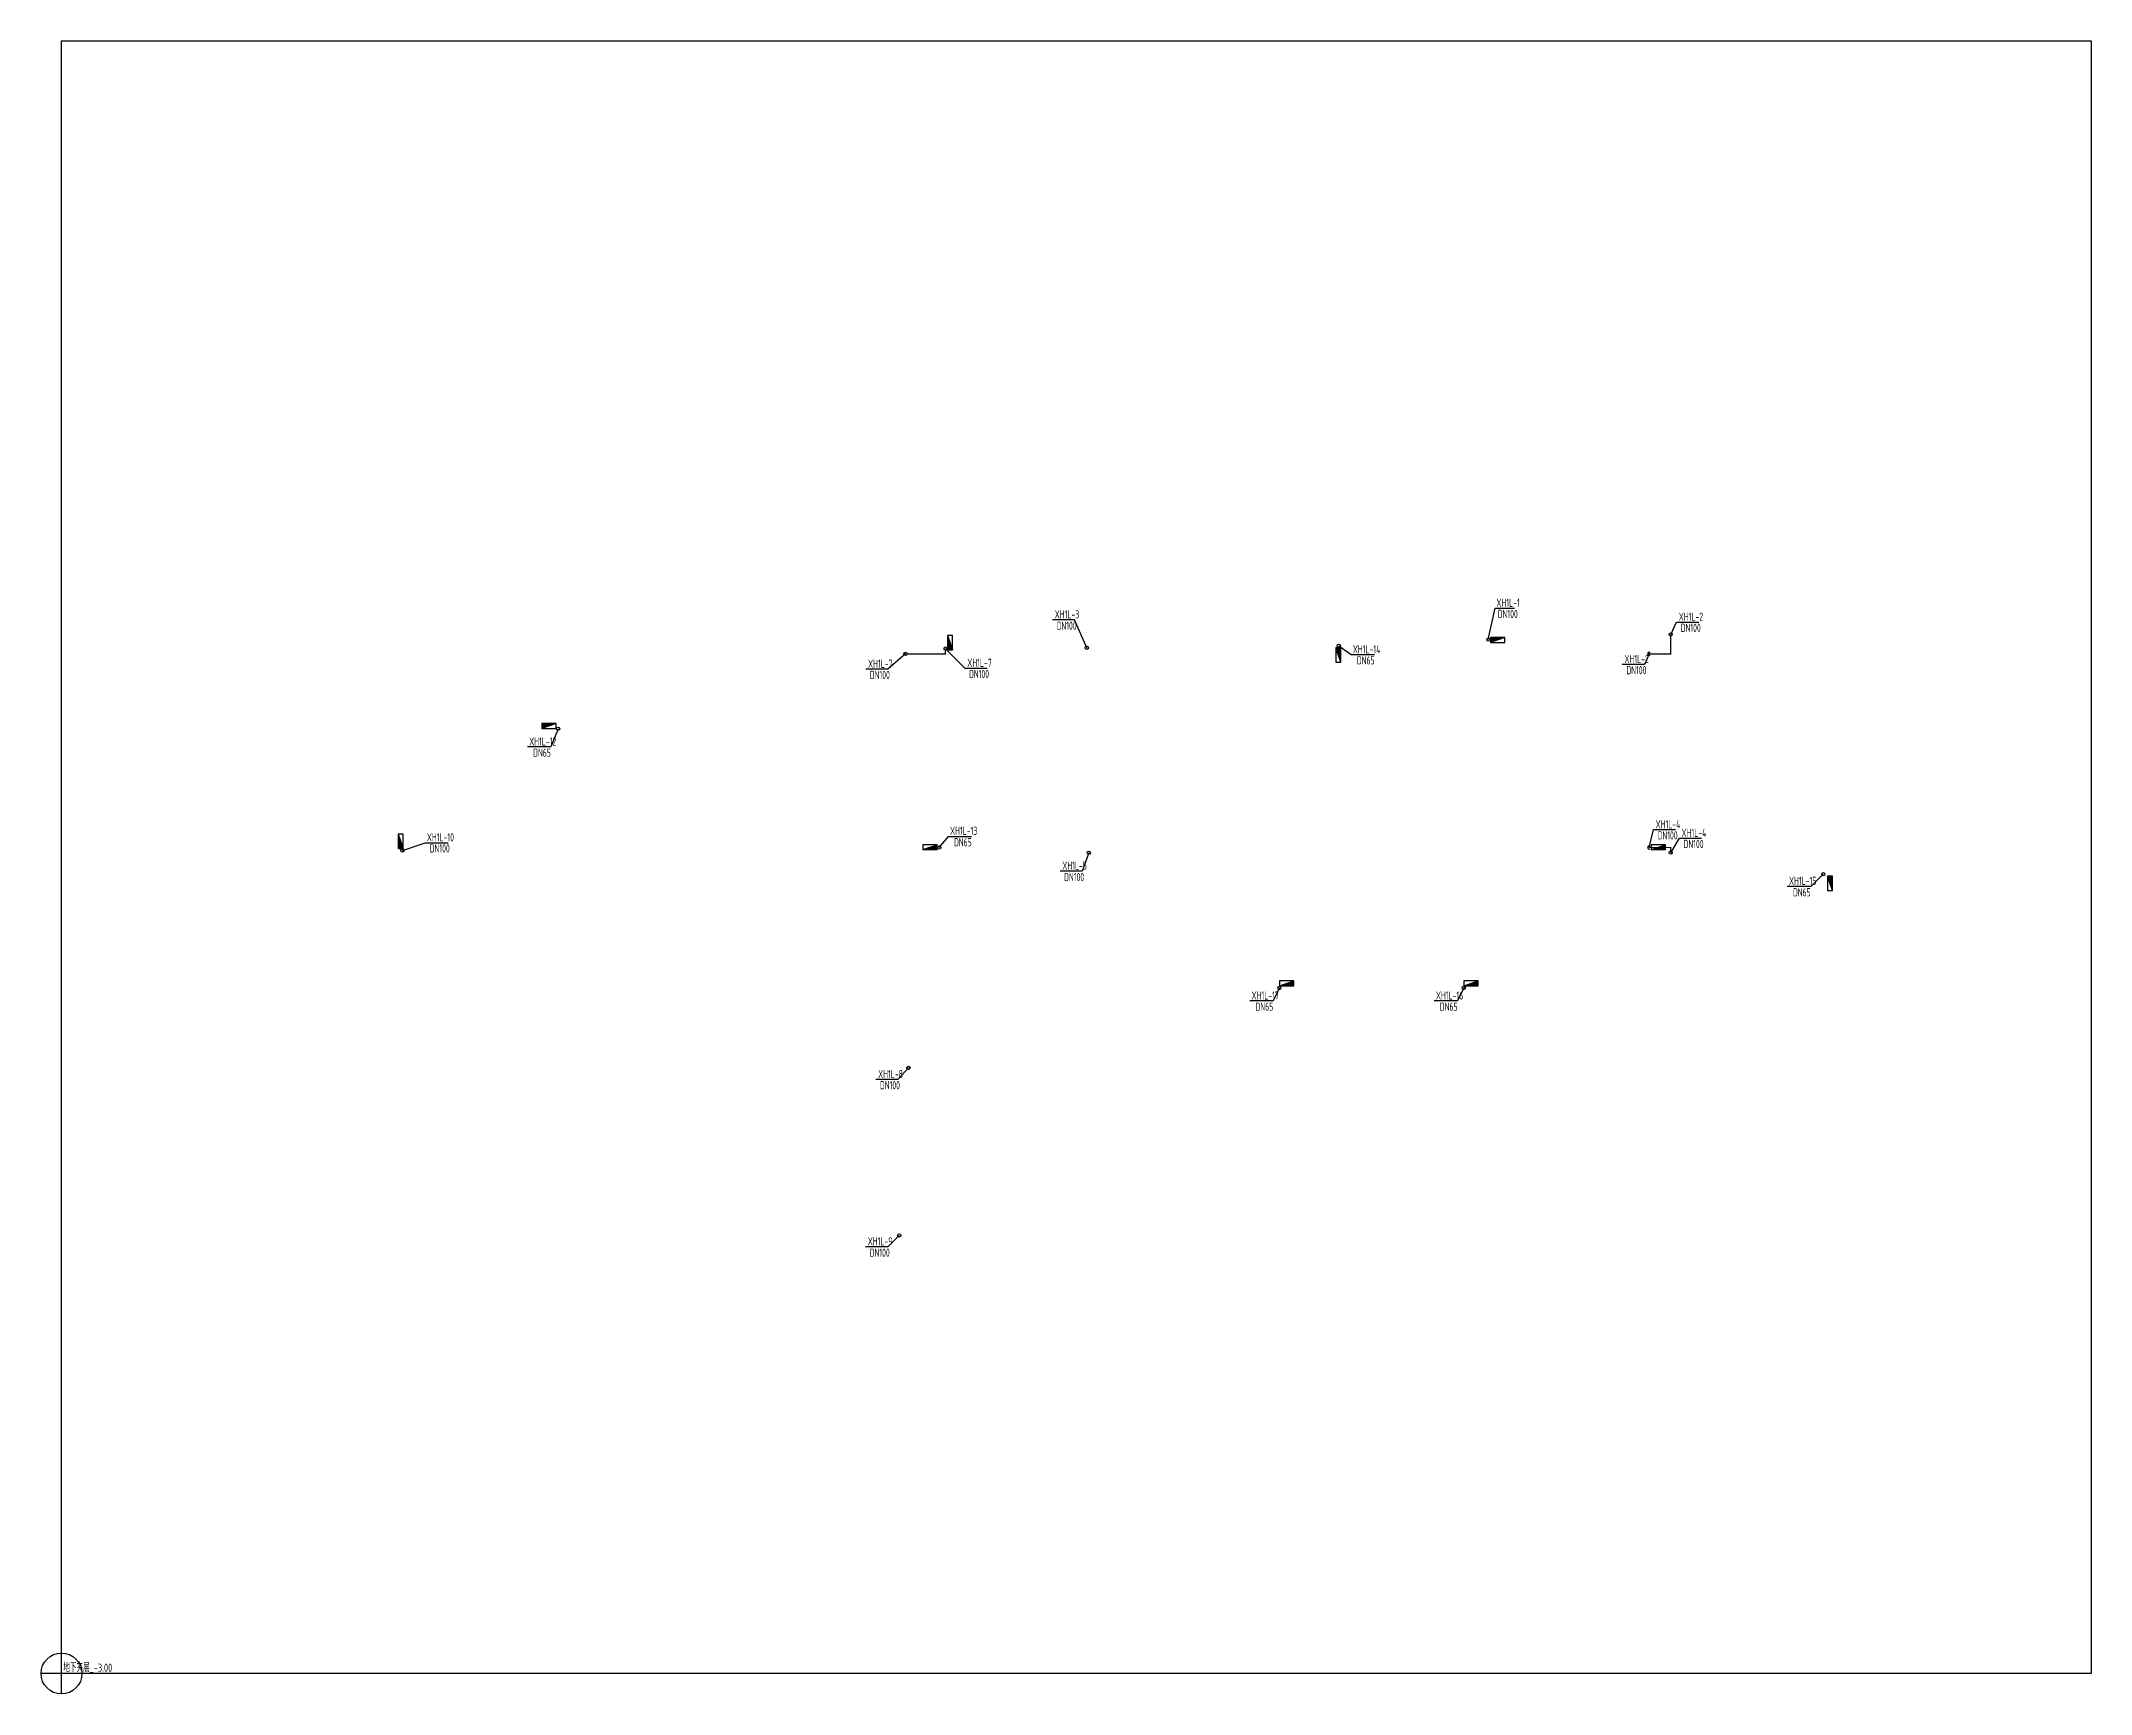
# Model space of a CAD drawing. Header units: millimetres. Extents: x 628394 to 728448, y -254879 to 810430.
# Drawn here: x 628394 to 728448, y 109350 to 190013 of the extents above; entities that cross this region are included whole.
import ezdxf

# ---------------------------------------------------------------- set-up
doc = ezdxf.new("R2010")
doc.units = ezdxf.units.MM
doc.header["$LTSCALE"] = 1000
doc.layers.get('0').update_dxf_attribs({"linetype": 'CONTINUOUS'})
for name, color, linetype in [('DIM_消防', 3, 'CONTINUOUS'), ('EQUIP_消火栓', 7, 'CONTINUOUS'), ('PIPE-消防', 1, 'CONTINUOUS'), ('S-J_配件', 31, 'CONTINUOUS'), ('VPIPE-消防', 1, 'CONTINUOUS')]:
    doc.layers.add(name, color=color, linetype=linetype)
doc.styles.add('_TWT_PIPEDN', font='GBENOR', dxfattribs={"width": 0.8, "height": 4, "bigfont": 'GBCBIG'})
doc.styles.add('_TWT_SERIAL', font='GBENOR', dxfattribs={"width": 0.8, "height": 4, "bigfont": 'GBCBIG'})

msp = doc.modelspace()

# ---------------------------------------------------------------- texts
at = {"layer": 'DIM_消防', "color": 7, "style": '_TWT_SERIAL', "width": 0.64}
for s, p in [('XH1L-3', (677871, 161837)), ('XH1L-1', (699429, 162399)), ('DN100', (699493, 161856)), ('XH1L-2', (708330, 161721, -3000)), ('DN100', (677961, 161280)), ('DN100', (708422, 161178, -3000)), ('XH1L-14', (692419, 160132)), ('XH1L-7', (668761, 159423)), ('DN100', (668846, 158880)), ('XH1L-7', (673603, 159470)), ('DN100', (673688, 158926)), ('DN65', (692617, 159589)), ('XH1L-2', (705680, 159656, -3000)), ('DN100', (705772, 159112, -3000)), ('XH1L-12', (652220, 155630)), ('DN65', (652414, 155087)), ('XH1L-10', (647227, 150957)), ('XH1L-13', (672762, 151273)), ('DN65', (672954, 150716)), ('XH1L-4', (707199, 151592)), ('DN100', (707295, 151049)), ('XH1L-4', (708465, 151175)), ('DN100', (647366, 150413)), ('DN100', (708560, 150632)), ('XH1L-5', (678240, 149574)), ('DN100', (678330, 149017)), ('XH1L-15', (713709, 148830)), ('DN65', (713901, 148273)), ('XH1L-17', (687480, 143236)), ('DN65', (687667, 142693)), ('XH1L-16', (696474, 143236)), ('DN65', (696667, 142693)), ('XH1L-8', (669254, 139403)), ('DN100', (669339, 138859)), ('XH1L-9', (668746, 131244)), ('DN100', (668839, 130684))]:
    msp.add_text(s, height=400, dxfattribs=at).set_placement(p)

# ---------------------------------------------------------------- blocks, each defined once
blk = doc.blocks.new('Floorbase')
for p, q in [((0, 0), (-1000, 0)), ((0, -1000), (0, 0))]:
    blk.add_line(p, q)
blk.add_circle((0, 0), 1000)
at = {"style": '_TWT_PIPEDN', "width": 0.8}
blk.add_attdef('Elevation', (92, 81), '', height=400, dxfattribs=at)
blk = doc.blocks.new('$TwtSys$00000434')
for p, q in [((-0.5, 0.5), (-0.5, -0.5)), ((-0.5, -0.5), (0.5, 0.5)), ((0.5, 0.5), (-0.5, 0.5)), ((0.5, -0.5), (0.5, 0.5)), ((-0.5, -0.5), (0.5, -0.5))]:
    blk.add_line(p, q)
blk.add_solid([(0.5, -0.5), (0.5, 0.5), (-0.5, -0.5)])

# ---------------------------------------------------------------- hatches: boundary and pattern name
at = {"layer": 'PIPE-消防'}
for points in [[(672533, 160105), (672533, 160075), (672563, 160075)], [(672533, 160105), (672563, 160105), (672563, 160075)], [(707933, 160105), (707963, 160105), (707963, 160075)], [(707933, 160105), (707933, 160075), (707963, 160075)], [(707933, 150655), (707933, 150685), (707963, 150685)], [(707933, 150655), (707963, 150655), (707963, 150685)]]:
    msp.add_hatch(color=256, dxfattribs=at).paths.add_polyline_path(points)

# ---------------------------------------------------------------- linework, layer by layer
at = {"layer": 'DIM_消防'}
for p, q in [((699033, 160805), (699360, 162336)), ((699360, 162336), (700309, 162336)), ((678842, 161760), (677762, 161760)), ((679433, 160405), (678842, 161760)), ((707933, 161055, -3000), (708223, 161658, -3000)), ((708223, 161658, -3000), (709303, 161658, -3000)), ((670583, 160105), (669728, 159360)), ((672533, 160355), (673490, 159406)), ((691733, 160505), (692337, 160069)), ((706883, 160105, -3000), (706653, 159592, -3000)), ((669728, 159360), (668648, 159360)), ((673490, 159406), (674570, 159406)), ((692337, 160069), (693481, 160069)), ((706653, 159592, -3000), (705573, 159592, -3000)), ((653633, 156455), (653274, 155567)), ((653274, 155567), (652138, 155567)), ((672233, 150655), (672678, 151196)), ((672678, 151196), (673814, 151196)), ((706883, 150655), (707096, 151529)), ((707096, 151529), (708176, 151529)), ((707933, 150405), (708362, 151112)), ((708362, 151112), (709442, 151112)), ((646033, 150505), (647145, 150893)), ((647145, 150893), (648270, 150893)), ((679533, 150405), (679211, 149497)), ((679211, 149497), (678132, 149497)), ((715383, 149355), (714766, 148753)), ((714766, 148753), (713622, 148753)), ((688532, 143173), (687388, 143173)), ((688833, 143805), (688532, 143173)), ((697532, 143173), (696388, 143173)), ((697833, 143805), (697532, 143173)), ((670220, 139339), (669141, 139339)), ((670733, 139905), (670220, 139339)), ((669720, 131164), (668640, 131164)), ((670283, 131730), (669720, 131164))]:
    msp.add_line(p, q, dxfattribs=at)
at = {"layer": 'PIPE-消防', "const_width": 60}
for points in [[(670663, 160105), (672533, 160105)], [(672533, 160105), (672533, 160355)], [(707933, 160105), (706883, 160105)], [(707933, 160975), (707933, 160105)], [(707933, 150655), (706883, 150655)], [(707933, 150485), (707933, 150655)]]:
    msp.add_lwpolyline(points, dxfattribs=at)
at = {"layer": 'S-J_配件'}
msp.add_lwpolyline([(629394, 190013), (728448, 190013), (728448, 110350), (629394, 110350)], close=True, dxfattribs=at)
at = {"layer": 'VPIPE-消防'}
for centre in [(707933, 161055), (670583, 160105), (679433, 160405), (691733, 160505), (699033, 160805), (653633, 156455), (646033, 150505), (672233, 150655), (679533, 150405), (707933, 150405), (715383, 149355), (688833, 143805), (697833, 143805), (670733, 139905), (670283, 131730)]:
    msp.add_circle(centre, 80, dxfattribs=at)
for centre, start, end in [((672533, 160355), 315, 225), ((706883, 160105), 45, 315), ((706883, 150655), 45, 315)]:
    msp.add_arc(centre, 80, start, end, dxfattribs=at)

# ---------------------------------------------------------------- block references
at = {"layer": 'EQUIP_消火栓', "xscale": 700, "yscale": 240, "zscale": 700}
for p, rotation in [((672753, 160655), 269.9999999999999), ((691713, 160055), 89.99999999999997), ((699483, 160785), 180), ((653183, 156585), 179.9999999999999), ((645953, 150955), 269.9999999999999), ((715713, 148905), 89.99999999999997)]:
    msp.add_blockref('$TwtSys$00000434', p, dxfattribs=dict(at, rotation=rotation))
for p in [(671783, 150675), (707333, 150675), (689183, 144025), (698183, 144025)]:
    msp.add_blockref('$TwtSys$00000434', p, dxfattribs=at)
at = {"layer": 'S-J_配件'}
msp.add_blockref('Floorbase', (629394, 110350), dxfattribs=at).add_auto_attribs({'Elevation': '地下夹层_-3.00'})

msp.set_redraw_order([(e.dxf.handle, doc.entitydb.next_handle()) for e in msp.query("TEXT MTEXT ATTDEF DIMENSION ARC_DIMENSION")])  # texts and dimensions are drawn at this point

doc.saveas('drawing.dxf')
